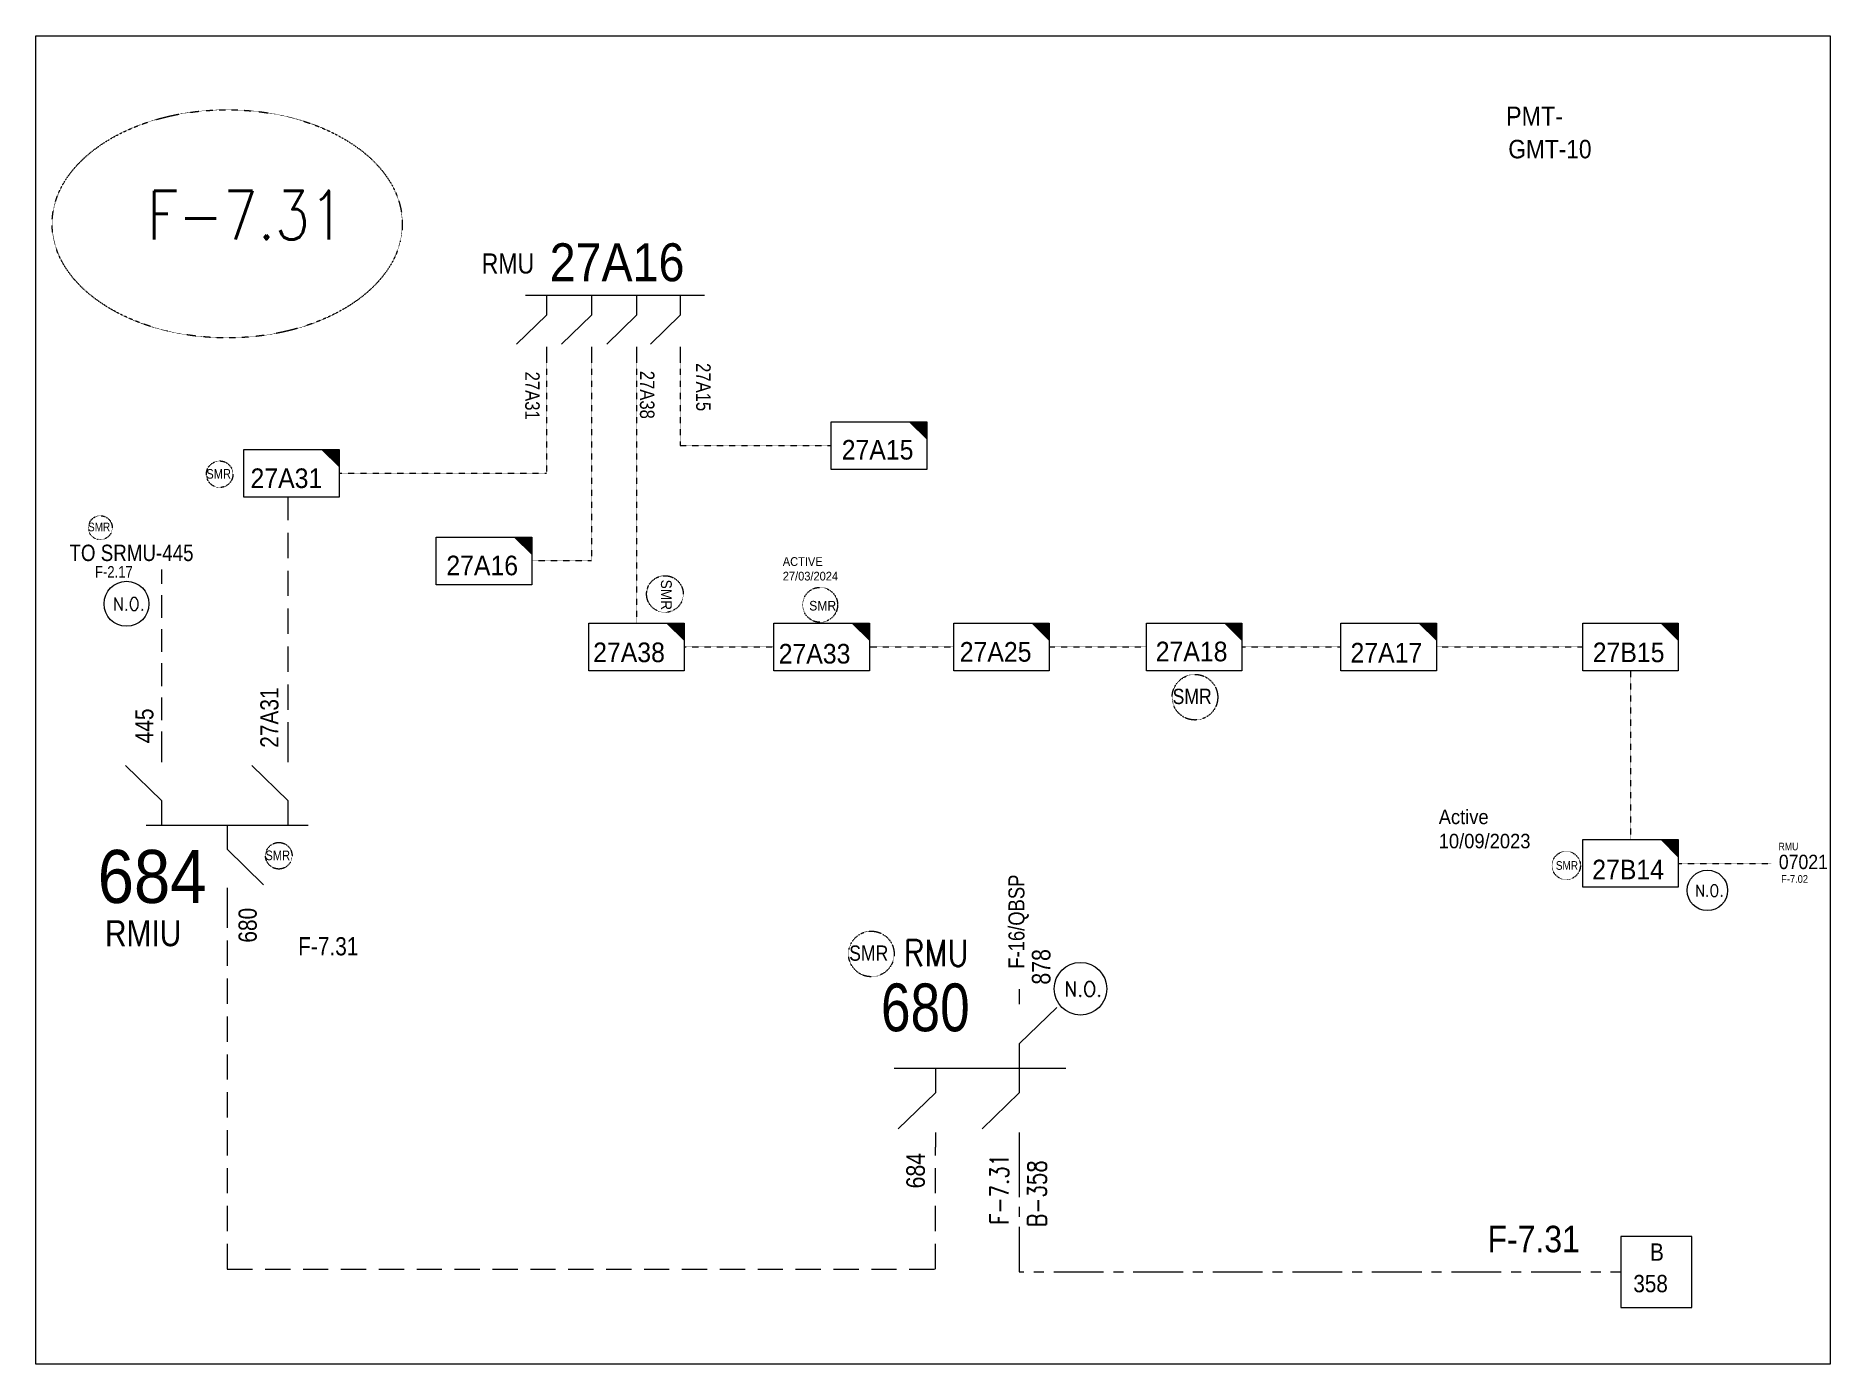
# Model space of a CAD drawing. Header units: metres. Extents: x 65984 to 144644, y -19036 to 23726.
# Drawn here: x 99513 to 100560, y -8334 to -7559 of the extents above; entities that cross this region are included whole.
import ezdxf
from ezdxf.enums import TextEntityAlignment as Align

# ---------------------------------------------------------------- set-up
doc = ezdxf.new("R2010")
doc.units = ezdxf.units.M
doc.header["$MEASUREMENT"] = 0
for name, pattern in [('( Center )', [2, 1.25, -0.25, 0.25, -0.25]), ('DGN Style 3', [0.013877, 0, -0.013877]), ('HIDDEN2', [2381.25, 1587.5, -793.75])]:
    doc.linetypes.add(name, pattern=pattern)
doc.layers.get('0').update_dxf_attribs({"color": 95, "lineweight": 40})
for name, color, linetype, lineweight in [('d_eos', 111, 'Continuous', 40), ('d_eos no', 121, 'Continuous', 40), ('d_switch', 95, 'Continuous', 40), ('d_tf no', 6, 'Continuous', 40), ('d_ug cable', 95, 'Continuous', 40), ('FDR  1  05', 172, 'Continuous', 40), ('FDR  1  16', 234, 'Continuous', 40), ('fedr no', 95, 'Continuous', 40), ('GRID STATION  04', 7, 'Continuous', 40), ('Level 37', 7, 'Continuous', 0), ('O H MAIN FEEDER', 4, 'Continuous', 100), ('SW N O', 114, 'Continuous', 30)]:
    doc.layers.add(name, color=color, linetype=linetype, lineweight=lineweight)
doc.styles.add('NASKHF', font='naskhf.shx', dxfattribs={"height": 8})
doc.styles.add('Style-Arial', font='arial.ttf')
doc.styles.add('Style-ENGINEERING', font='ENGINEERING.shx')
doc.styles.add('Style-msdefault', font='msdefault.shx')
doc.styles.add('Style-simplex', font='simplex.shx')
doc.styles.add('Style-STANDARD', font='STANDARD.shx')

msp = doc.modelspace()

# ---------------------------------------------------------------- texts
at = {"color": 7, "linetype": 'Continuous', "lineweight": 13, "style": 'Style-STANDARD', "width": 0.857143}
for s, p in [('F-7.31', (100075.2, -8232.2)), ('B-358', (100097.2, -8234.7))]:
    msp.add_text(s, height=10.84, rotation=90, dxfattribs=at).set_placement(p, align=Align.MIDDLE_CENTER)
at = {"layer": 'd_eos no', "color": 7, "linetype": 'Continuous', "lineweight": 13, "style": 'Style-Arial', "width": 0.88}
for s, height, p in [('PMT-', 11.06, (100371, -7600.5)), ('GMT-10', 10.78, (100372.3, -7619.9)), ('07021', 8.39, (100530.2, -8037))]:
    msp.add_text(s, height=height, dxfattribs=at).set_placement(p, align=Align.TOP_LEFT)
at = {"layer": 'd_eos no', "color": 2, "linetype": 'Continuous', "lineweight": 13, "style": 'Style-Arial', "width": 0.88}
msp.add_text('684', height=30.96, dxfattribs=at).set_placement((99548.9, -8034.2), align=Align.TOP_LEFT)
at = {"layer": 'd_eos no', "color": 2, "linetype": 'Continuous', "lineweight": 13, "style": 'Style-msdefault', "width": 0.833333}
msp.add_text('680', height=27.86, dxfattribs=at).set_placement((100006.1, -8140))
at = {"layer": 'd_eos no', "color": 7, "linetype": 'Continuous', "lineweight": 13, "insert": (99891.4, -7702.7), "char_height": 22.138, "attachment_point": 9, "style": 'NASKHF'}
msp.add_mtext('\\fArial|b0|i0|c178178|p39;\\H1x;\\W0.88;27A16\\P', dxfattribs=at)
at = {"layer": 'd_switch', "color": 2, "linetype": 'Continuous', "lineweight": 13, "ltscale": 0.9, "style": 'Style-ENGINEERING', "width": 0.857143}
msp.add_text('TO SRMU-445', height=9.557, dxfattribs=at).set_placement((99532.4, -7856.1), align=Align.TOP_LEFT)
at = {"layer": 'd_switch', "color": 55, "linetype": 'Continuous', "lineweight": 30, "style": 'Style-ENGINEERING', "width": 0.857143}
msp.add_text('F-2.17', height=6.66, rotation=359.9996, dxfattribs=at).set_placement((99547.3, -7868.6), align=Align.TOP_LEFT)
at = {"layer": 'd_switch', "color": 1, "linetype": 'Continuous', "lineweight": 13, "style": 'Style-ENGINEERING', "width": 0.857143}
for s, p in [('27A31', (99643.8, -7974.6)), ('680', (99631.1, -8088.3))]:
    msp.add_text(s, height=10.62, rotation=90, dxfattribs=at).set_placement(p, align=Align.TOP_LEFT)
at = {"layer": 'd_switch', "color": 2, "linetype": 'Continuous', "lineweight": 13, "style": 'Style-ENGINEERING', "width": 0.857143}
msp.add_text('445', height=10.62, rotation=90, dxfattribs=at).set_placement((99570.8, -7972), align=Align.TOP_LEFT)
at = {"layer": 'd_switch', "color": 2, "linetype": 'Continuous', "lineweight": 13}
for s, height, style, width, p in [('F-7.02', 4.5, 'Style-msdefault', 0.9, (100531.6, -8048.9)), ('F-7.31', 10.62, 'Style-ENGINEERING', 0.857143, (99665.9, -8085.1)), ('F-7.31', 15.48, 'Style-msdefault', 0.9, (100360.2, -8253.5))]:
    msp.add_text(s, height=height, dxfattribs=dict(at, style=style, width=width)).set_placement(p, align=Align.TOP_LEFT)
at = {"layer": 'd_switch', "color": 18, "linetype": 'Continuous', "lineweight": 13, "char_height": 8.467, "attachment_point": 3, "rotation": 270, "style": 'NASKHF'}
for s, insert in [('\\FENGINEERING;\\H1x;\\W0.857143;27A31\\P', (99806.9, -7783.2)), ('\\FENGINEERING;\\H1x;\\W0.857143;27A38\\P', (99873.9, -7782.7)), ('\\FENGINEERING;\\H1x;\\W0.857143;27A15\\P', (99906.7, -7778.2))]:
    msp.add_mtext(s, dxfattribs=dict(at, insert=insert))
at = {"layer": 'd_tf no', "color": 1, "linetype": 'Continuous', "lineweight": 13, "style": 'Style-msdefault', "width": 0.945946}
for s, p in [('27A15', (99983.2, -7795)), ('27A16', (99752.4, -7862.5)), ('27A25', (100052.1, -7912.9)), ('27A17', (100280.2, -7913.4)), ('27B15', (100421.6, -7913.2))]:
    msp.add_text(s, height=11.45, dxfattribs=at).set_placement(p, align=Align.TOP_LEFT)
at = {"layer": 'd_tf no', "color": 2, "linetype": 'Continuous', "lineweight": 13, "style": 'Style-msdefault', "width": 0.945946}
for s, p in [('27A31', (99638.1, -7811.6)), ('27A18', (100166.5, -7912.7))]:
    msp.add_text(s, height=11.45, dxfattribs=at).set_placement(p, align=Align.TOP_LEFT)
at = {"layer": 'd_tf no', "color": 1, "linetype": 'Continuous', "lineweight": 13, "style": 'Style-msdefault', "width": 0.947368}
msp.add_text('SMR', height=6.32, rotation=270, dxfattribs=at).set_placement((99884, -7876.5), align=Align.TOP_LEFT)
at = {"layer": 'd_tf no', "color": 1, "linetype": 'Continuous', "lineweight": 40, "style": 'Style-msdefault', "width": 0.945946}
msp.add_text('SMR', height=5.61, dxfattribs=at).set_placement((99964.2, -7888.9), align=Align.TOP_LEFT)
at = {"layer": 'd_tf no', "color": 121, "linetype": 'Continuous', "lineweight": 13, "style": 'Style-msdefault', "width": 0.945946}
for s, p in [('27A38', (99838.1, -7913.2)), ('27A33', (99946.4, -7914)), ('27B14', (100421.3, -8039.9))]:
    msp.add_text(s, height=11.45, dxfattribs=at).set_placement(p, align=Align.TOP_LEFT)
at = {"layer": 'd_tf no', "color": 121, "linetype": 'Continuous', "lineweight": 40, "insert": (99948.8, -7863.4), "char_height": 5.098, "width": 114.329, "attachment_point": 1, "style": 'NASKHF'}
msp.add_mtext('\\Fmsdefault;\\H1x;\\W0.945946;ACTIVE\\P27/03/2024', dxfattribs=at)
at = {"layer": 'd_tf no', "color": 121, "linetype": 'Continuous', "lineweight": 40, "insert": (100331.7, -8010.7), "char_height": 8.456, "attachment_point": 1, "style": 'NASKHF'}
msp.add_mtext('\\Fmsdefault;\\H1x;\\W0.945946;Active\\P10/09/2023', dxfattribs=at)
at = {"layer": 'fedr no', "color": 6, "linetype": 'Continuous', "lineweight": 13, "style": 'Style-STANDARD', "width": 0.909091}
msp.add_text('F-7.31', height=28.45, dxfattribs=at).set_placement((99635.3, -7663.8), align=Align.MIDDLE_CENTER)
at = {"layer": 'Level 37', "color": 7, "linetype": 'Continuous', "lineweight": 13, "style": 'Style-msdefault', "width": 0.86}
msp.add_text('RMU', height=11.73, rotation=0.0004, dxfattribs=at).set_placement((99773, -7697.9))
at = {"layer": 'Level 37', "color": 1, "linetype": 'Continuous', "lineweight": 13, "ltscale": 1.260494, "style": 'Style-msdefault', "width": 0.86}
for p in [(99626.7, -7817.6), (99661.2, -8040.2)]:
    msp.add_text('SMR', height=5.64, rotation=359.9996, dxfattribs=at).set_placement(p, align=Align.RIGHT)
at = {"layer": 'Level 37', "color": 1, "linetype": 'Continuous', "lineweight": 13, "ltscale": 1.134444, "style": 'Style-msdefault', "width": 0.86}
msp.add_text('SMR', height=5.07, rotation=359.9996, dxfattribs=at).set_placement((99556.2, -7848.3), align=Align.RIGHT)
at = {"layer": 'Level 37', "color": 1, "linetype": 'Continuous', "lineweight": 13, "style": 'Style-msdefault', "width": 0.86}
for p in [(100199.2, -7949.1), (100010.4, -8098.9)]:
    msp.add_text('SMR', height=8.94, rotation=359.9996, dxfattribs=at).set_placement(p, align=Align.RIGHT)
at = {"layer": 'Level 37', "color": 7, "linetype": 'Continuous', "lineweight": 13, "style": 'Style-msdefault', "width": 0.86}
msp.add_text('RMU', height=4.41, rotation=0.0004, dxfattribs=at).set_placement((100541.6, -8030), align=Align.TOP_RIGHT)
at = {"layer": 'Level 37', "color": 1, "linetype": 'Continuous', "lineweight": 13, "ltscale": 1.659241, "style": 'Style-msdefault', "width": 0.86}
msp.add_text('SMR', height=5.06, rotation=359.9996, dxfattribs=at).set_placement((100413, -8045.8), align=Align.RIGHT)
at = {"layer": 'Level 37', "color": 2, "linetype": 'Continuous', "lineweight": 13, "style": 'Style-msdefault', "width": 0.857143}
msp.add_text('F-16/QBSP', height=9.37, rotation=90, dxfattribs=at).set_placement((100080.5, -8103.5), align=Align.TOP_LEFT)
at = {"layer": 'Level 37', "color": 2, "linetype": 'Continuous', "lineweight": 13, "style": 'Style-msdefault', "width": 0.86}
msp.add_text('RMIU', height=15.17, rotation=0.0004, dxfattribs=at).set_placement((99597.7, -8075.2), align=Align.TOP_RIGHT)
at = {"layer": 'Level 37', "color": 2, "linetype": 'Continuous', "lineweight": 13, "style": 'Style-simplex', "width": 0.854701}
msp.add_text('RMU', height=15.46, dxfattribs=at).set_placement((100038.4, -8094.3), align=Align.MIDDLE_CENTER)
at = {"layer": 'Level 37', "color": 7, "linetype": 'Continuous', "lineweight": 13, "style": 'Style-msdefault', "width": 0.857143}
for s, p in [('878', (100094.2, -8112.8)), ('684', (100020.9, -8231.7))]:
    msp.add_text(s, height=10.84, rotation=90, dxfattribs=at).set_placement(p, align=Align.TOP_LEFT)

# ---------------------------------------------------------------- blocks, each defined once
blk = doc.blocks.new('*U3425')
at = {"layer": 'GRID STATION  04', "color": 121, "linetype": 'Continuous', "lineweight": 13, "ltscale": 1.519731, "flags": 128}
blk.add_lwpolyline([(5.09, -5.21), (5.09, 4.96), (-5.08, 4.96), (-5.08, -5.21)], close=True, dxfattribs=at)
at = {"layer": 'GRID STATION  04', "color": 121, "linetype": 'Continuous', "lineweight": 13, "style": 'Style-msdefault', "width": 0.888889}
for s, height, p in [('B', 2.49, (-0.89, 3.96)), ('358', 2.491, (-3.29, -0.55))]:
    blk.add_text(s, height=height, dxfattribs=at).set_placement(p, align=Align.TOP_LEFT)
blk = doc.blocks.new('TF_8')
at = {"color": 0, "linetype": 'ByBlock', "lineweight": -2}
blk.add_line((6.3, 4.95), (9.9, 1.35), dxfattribs=at)
blk.add_3dface([(-10.1, 4.95), (9.9, 4.95), (9.9, -5.05), (-10.1, -5.05)], dxfattribs=at)
blk = doc.blocks.new('exist.us-1000kva')
at = {"color": 0, "linetype": 'ByBlock', "lineweight": -2, "flags": 128}
blk.add_lwpolyline([(39.99, 12.92), (32.8, 20), (40, 20)], close=True, dxfattribs=at)
at = {"color": 0, "linetype": 'ByBlock', "lineweight": -2, "extrusion": (0, 0, -1)}
blk.add_solid([(-39.99, 12.92), (-32.8, 20), (-40, 20)], dxfattribs=at)
at = {"color": 0, "linetype": 'ByBlock', "lineweight": -2, "xscale": 2, "yscale": 2}
blk.add_blockref('TF_8', (20.2, 10.1), dxfattribs=at)
blk = doc.blocks.new('*U893')
at = {"layer": 'SW N O', "color": 3, "lineweight": 13}
blk.add_circle((0, 0), 16.8, dxfattribs=at)
at = {"layer": 'SW N O', "color": 3, "lineweight": 13, "style": 'Style-STANDARD'}
blk.add_text('N.O.', height=9.6, dxfattribs=at).set_placement((1.7, -0.2), align=Align.MIDDLE_CENTER)

# ---------------------------------------------------------------- linework, layer by layer
at = {"layer": 'd_eos', "color": 7, "linetype": 'Continuous', "lineweight": 13, "ltscale": 1.701675}
for p, q in [((99903.1, -7710.7), (99798.7, -7710.7)), ((99810.8, -7710.7), (99810.8, -7722.2)), ((99837.1, -7710.7), (99837.1, -7722.2)), ((99863.4, -7710.7), (99863.4, -7722.2)), ((99888.9, -7710.7), (99888.9, -7722.2)), ((99810.8, -7722.2), (99793.4, -7739.1)), ((99837.1, -7722.2), (99819.7, -7739.1)), ((99863.4, -7722.2), (99846, -7739.1)), ((99888.9, -7722.2), (99871.6, -7739.1)), ((99810.8, -7740.7), (99810.8, -7747.7)), ((99837.1, -7740.7), (99837.1, -7747.7)), ((99863.4, -7740.7), (99863.4, -7747.7)), ((99888.9, -7740.7), (99888.9, -7747.7))]:
    msp.add_line(p, q, dxfattribs=at)
at = {"layer": 'd_eos', "color": 7, "linetype": 'Continuous', "lineweight": 13, "ltscale": 1.936696}
for p, q in [((99586.4, -7983), (99586.4, -7974.5)), ((99660.1, -7983), (99660.1, -7974.5))]:
    msp.add_line(p, q, dxfattribs=at)
at = {"layer": 'd_eos', "color": 2, "linetype": 'Continuous', "lineweight": 13, "ltscale": 1.936696}
for p, q in [((99586.4, -8005.6), (99565.1, -7985)), ((99660.1, -8005.6), (99638.8, -7985)), ((99586.4, -8019.7), (99586.4, -8005.6)), ((99660.1, -8019.7), (99660.1, -8005.6)), ((99577.1, -8019.7), (99671.8, -8019.7)), ((99624.5, -8019.7), (99624.5, -8033.8)), ((99624.5, -8033.8), (99645.7, -8054.5)), ((99624.5, -8056.4), (99624.5, -8065))]:
    msp.add_line(p, q, dxfattribs=at)
at = {"layer": 'd_eos', "color": 2, "linetype": 'Continuous', "lineweight": 13, "ltscale": 1.97622}
for p, q in [((100087, -8124.1), (100087, -8115.4)), ((100087, -8147.2), (100108.7, -8126.1)), ((100087, -8161.5), (100087, -8147.2)), ((100013.9, -8161.5), (100114, -8161.5)), ((100037.9, -8161.5), (100037.9, -8175.9)), ((100086.8, -8161.5), (100086.8, -8175.9)), ((100037.9, -8175.9), (100016.2, -8197)), ((100086.8, -8175.9), (100065.1, -8197)), ((100037.9, -8199), (100037.9, -8207.7)), ((100086.8, -8199), (100086.8, -8207.7))]:
    msp.add_line(p, q, dxfattribs=at)
at = {"layer": 'd_ug cable', "color": 30, "linetype": 'DGN Style 3', "lineweight": 13}
for p, q in [((99863.4, -7747.7), (99863.4, -7901.8)), ((99891.3, -7915.8), (99943.6, -7915.8)), ((99999.4, -7915.8), (100048.6, -7915.8)), ((100104.3, -7915.8), (100161.1, -7915.8)), ((100216.8, -7915.8), (100274.6, -7915.8)), ((100330.3, -7915.8), (100415.8, -7915.8)), ((100471.5, -8042.1), (100525.8, -8042.1))]:
    msp.add_line(p, q, dxfattribs=at)
at = {"layer": 'd_ug cable', "color": 1, "linetype": 'DGN Style 3', "lineweight": 13}
msp.add_line((100443.6, -7929.7), (100443.6, -8028.1), dxfattribs=at)
at = {"layer": 'd_ug cable', "color": 30, "linetype": 'DGN Style 3', "lineweight": 13, "flags": 128}
for points in [[(99810.8, -7747.7), (99810.8, -7814.5), (99689.8, -7814.5)], [(99837.1, -7747.7), (99837.1, -7865.5), (99802.3, -7865.5)], [(99888.9, -7747.7), (99888.9, -7798.3), (99977.1, -7798.3)]]:
    msp.add_lwpolyline(points, dxfattribs=at)
at = {"layer": 'd_ug cable', "color": 1, "linetype": 'HIDDEN2', "lineweight": 13, "ltscale": 0.009288}
for points in [[(99660.1, -7974.5), (99660.1, -7828.4)], [(99624.5, -8065), (99624.5, -8278.8), (100037.9, -8278.8), (100037.9, -8207.7)]]:
    msp.add_lwpolyline(points, dxfattribs=at)
at = {"layer": 'd_ug cable', "color": 1, "linetype": 'HIDDEN2', "lineweight": 13, "ltscale": 0.008359}
msp.add_lwpolyline([(99586.3, -7978.4), (99586.3, -7870.6)], dxfattribs=at)
at = {"layer": 'd_ug cable', "color": 2, "linetype": 'DGN Style 3', "lineweight": 13}
for centre, radius in [((99620.1, -7815), 7.75), ((99550.4, -7846.2), 6.98), ((99880, -7884.9), 10.7), ((99970.6, -7891.2), 10.2), ((100189.4, -7945.1), 13.3), ((99654.6, -8037.6), 7.75), ((100406.1, -8043.3), 8.29), ((100000.5, -8094.9), 13.3)]:
    msp.add_circle(centre, radius, dxfattribs=at)
at = {"layer": 'FDR  1  16', "color": 30, "linetype": '( Center )', "lineweight": 13, "ltscale": 23.219128, "flags": 128}
msp.add_lwpolyline([(100086.8, -8207.7), (100086.8, -8280.4), (100438, -8280.4)], dxfattribs=at)
at = {"layer": 'fedr no', "color": 82, "linetype": 'DGN Style 3', "lineweight": 13, "true_color": 0x1dc70e}
msp.add_ellipse((99624.5, -7668.9), major_axis=(102.2, 0), ratio=0.651175, dxfattribs=at)
at = {"layer": 'O H MAIN FEEDER', "color": 140, "linetype": 'Continuous', "lineweight": 13, "flags": 128}
msp.add_lwpolyline([(99512.8, -7559.2), (100560.2, -7559.2), (100560.2, -8334.2), (99512.8, -8334.2)], close=True, dxfattribs=at)

# ---------------------------------------------------------------- block references
at = {"layer": 'FDR  1  05', "color": 1, "linetype": 'Continuous', "lineweight": 13, "xscale": 1.39314069504, "yscale": 1.39314069504, "zscale": 1.321199735081737, "rotation": 359.9999999999999}
for p in [(99977.1, -7812.2), (99746.5, -7879.5), (100048.6, -7929.7), (100274.6, -7929.7), (100415.8, -7929.7)]:
    msp.add_blockref('exist.us-1000kva', p, dxfattribs=at)
at = {"layer": 'FDR  1  05', "color": 2, "linetype": 'Continuous', "lineweight": 13, "xscale": 1.39314069504, "yscale": 1.39314069504, "zscale": 1.321199735081737, "rotation": 359.9999999999999}
for p in [(99634.1, -7828.4), (99835.5, -7929.7), (99943.6, -7929.7), (100161.1, -7929.7), (100415.8, -8056)]:
    msp.add_blockref('exist.us-1000kva', p, dxfattribs=at)
at = {"layer": 'GRID STATION  04', "color": 121, "linetype": 'Continuous', "lineweight": 13, "ltscale": 1.519731, "xscale": 4.074628292575109, "yscale": 4.074628292575109, "zscale": 4.074628292575109}
msp.add_blockref('*U3425', (100458.7, -8279.9), dxfattribs=at)
at = {"layer": 'SW N O', "color": 3, "lineweight": 13}
for p, xscale, yscale, zscale in [((99565.7, -7890.6), 0.7811386146640835, 0.7811386146640835, 0.7811386146640835), ((100488.5, -8057.8), 0.7030247531976752, 0.7030247531976752, 0.7030247531976752), ((100122.6, -8115.2), 0.9134961722761785, 0.9134961722761785, 0.9134961722761785)]:
    msp.add_blockref('*U893', p, dxfattribs=dict(at, xscale=xscale, yscale=yscale, zscale=zscale))

msp.set_redraw_order([(e.dxf.handle, doc.entitydb.next_handle()) for e in msp.query("TEXT MTEXT ATTDEF DIMENSION ARC_DIMENSION")])  # texts and dimensions are drawn at this point

doc.saveas('drawing.dxf')
